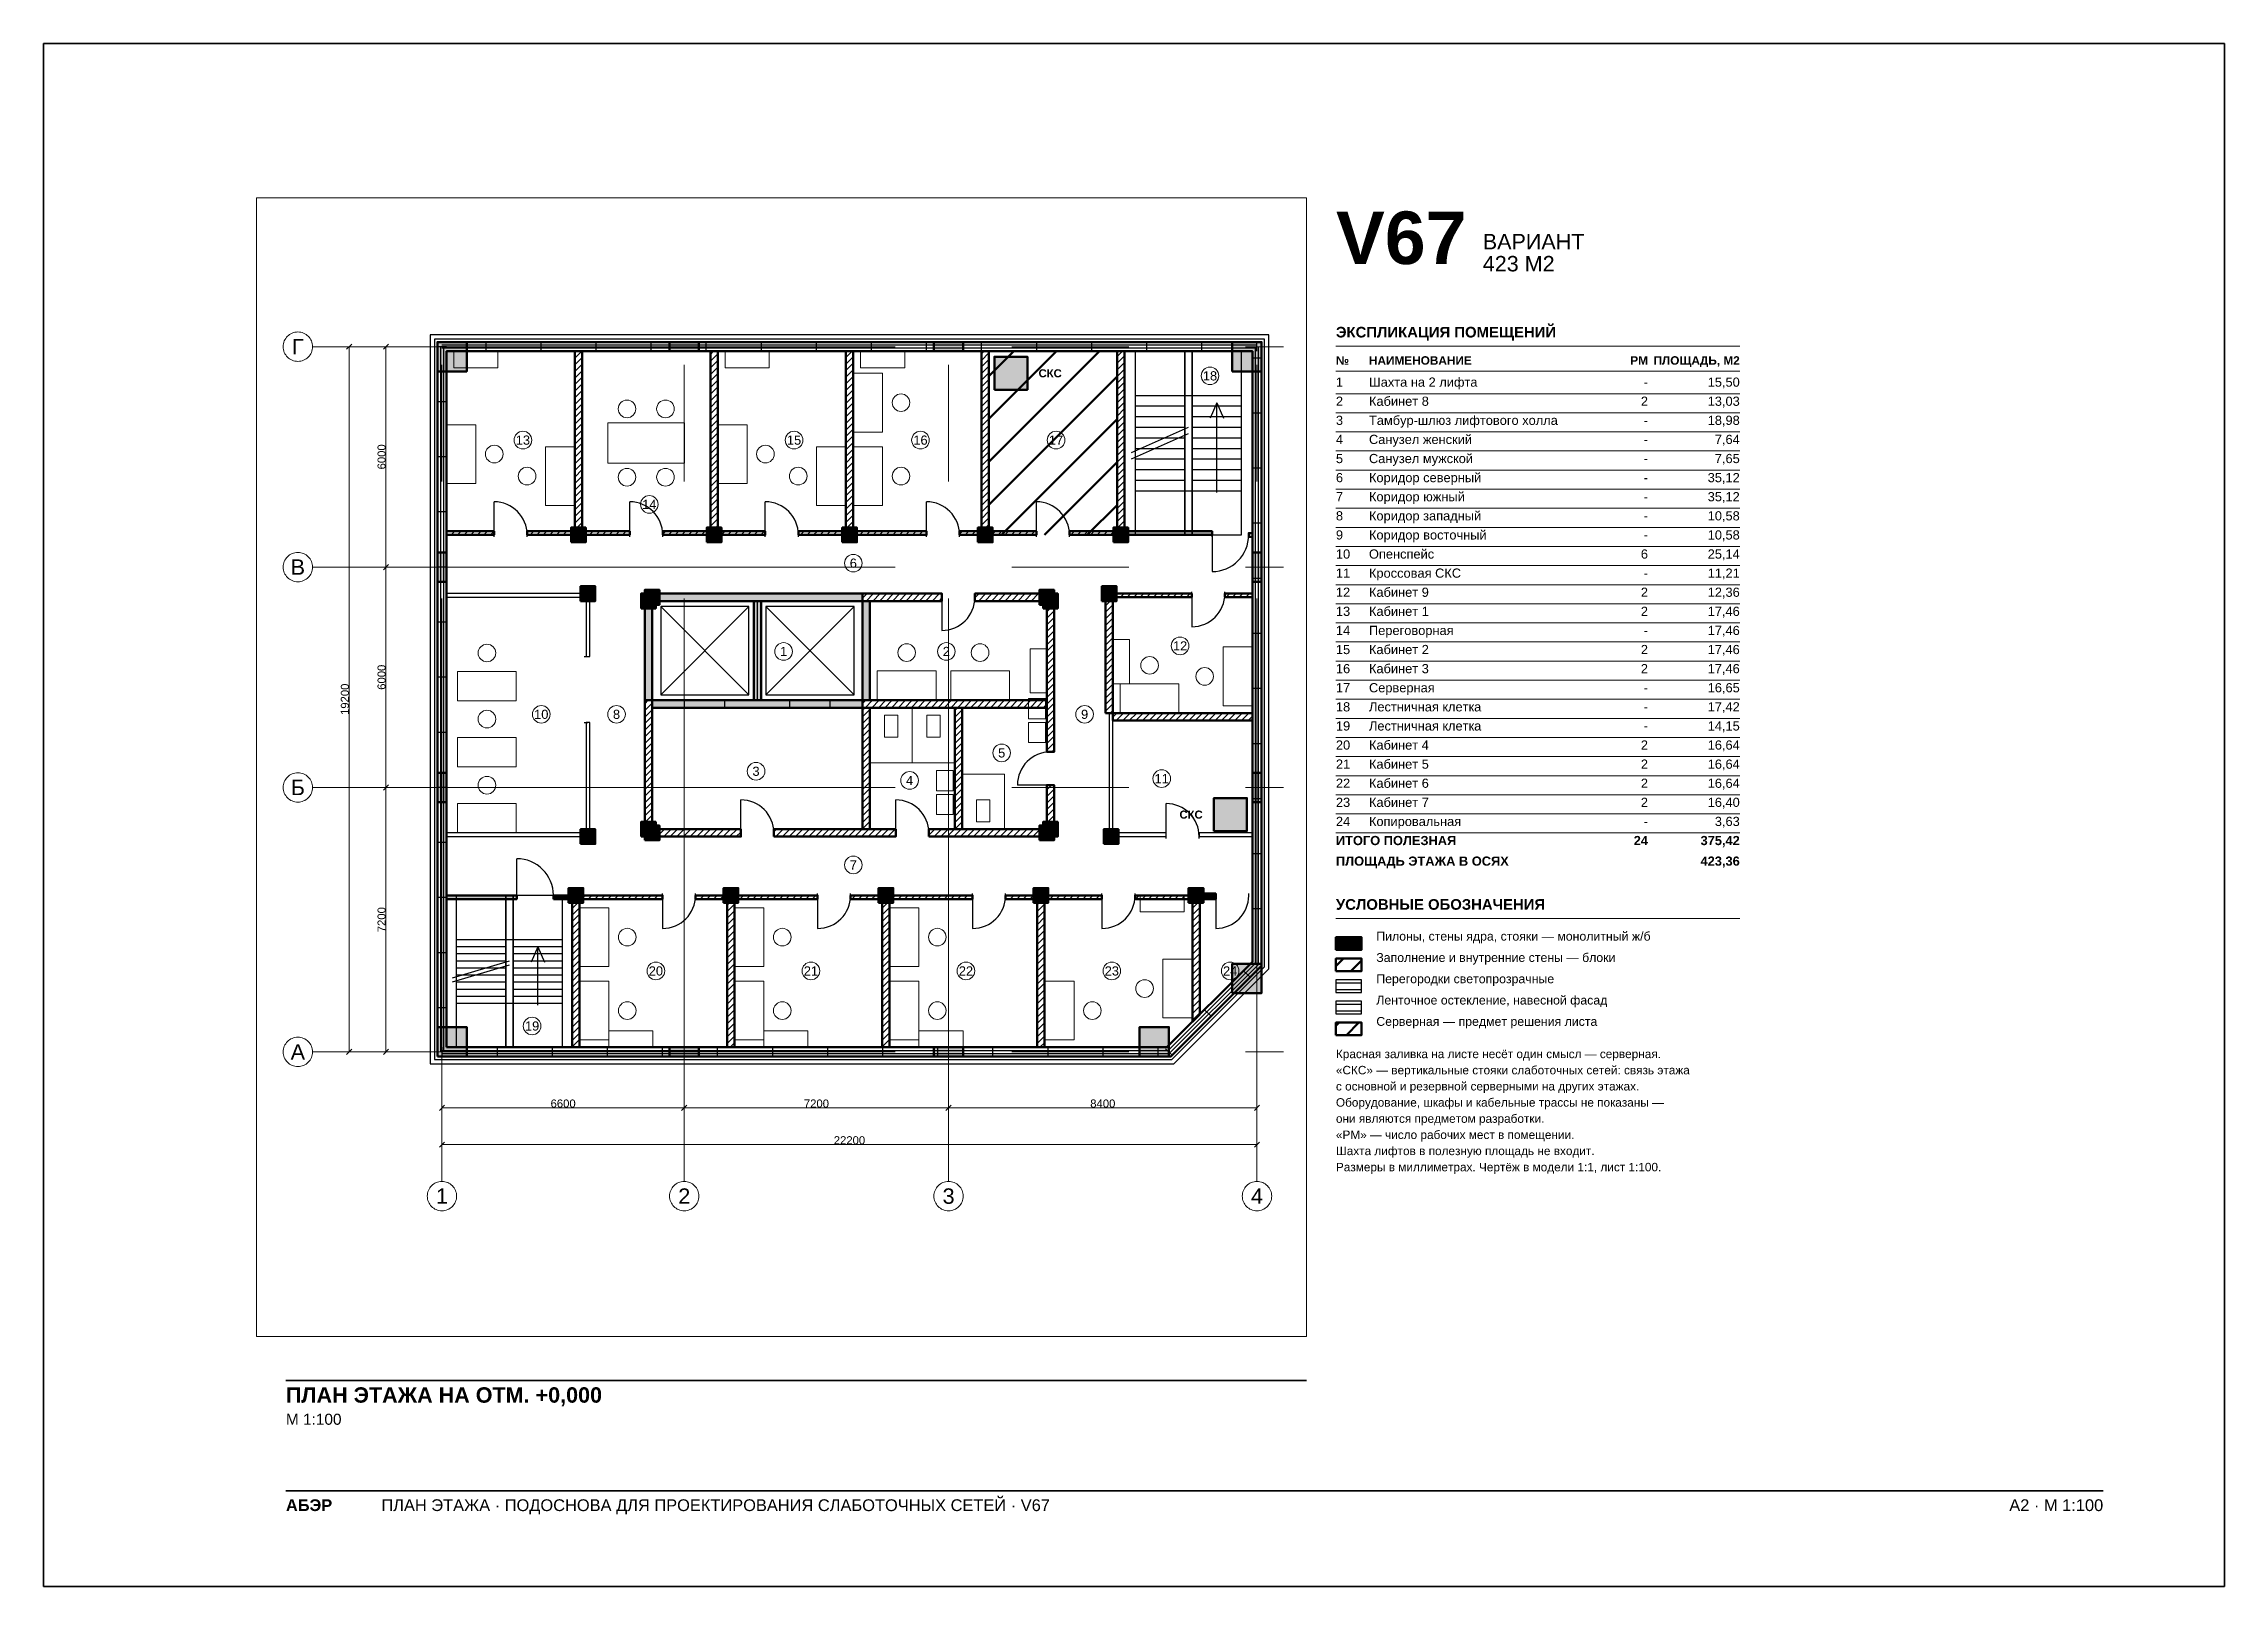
# Paper-space layout 'A2-1-100' of a CAD drawing. Header units: millimetres. Extents: x 0 to 594, y 0 to 420.
# The model-space entities are those that its viewports show. They can reach past a viewport. Long polylines and large blocks are cut down to what shows.
import ezdxf
from ezdxf.enums import TextEntityAlignment as Align

# ---------------------------------------------------------------- set-up
doc = ezdxf.new("R2010")
doc.units = ezdxf.units.MM
doc.linetypes.add('CENTER2', pattern=[2.541, 1.587, -0.318, 0.318, -0.318])
for name, color, linetype, lineweight in [('A-ANNO-LEGEND', 7, 'CONTINUOUS', 18), ('A-ANNO-NOTES', 8, 'CONTINUOUS', 13), ('A-ANNO-ROOM', 7, 'CONTINUOUS', 18), ('A-ANNO-TABLE', 7, 'CONTINUOUS', 18), ('A-DIMS', 8, 'CONTINUOUS', 13), ('A-DOOR', 3, 'CONTINUOUS', 25), ('A-ELEV', 7, 'CONTINUOUS', 25), ('A-FACADE-PANEL', 8, 'CONTINUOUS', 25), ('A-FURN', 8, 'CONTINUOUS', 18), ('A-GLAZ-RIBBON', 5, 'CONTINUOUS', 25), ('A-GRID', 8, 'CENTER2', 13), ('A-HATCH', 9, 'CONTINUOUS', 9), ('A-OUTLINE', 7, 'CONTINUOUS', 50), ('A-SANI', 8, 'CONTINUOUS', 18), ('A-STAIR', 7, 'CONTINUOUS', 25), ('A-TITLE', 7, 'CONTINUOUS', 35), ('A-VIEWPORT', 8, 'CONTINUOUS', 9), ('A-WALL-BLOCK', 9, 'CONTINUOUS', 50), ('A-WALL-GLASS', 4, 'CONTINUOUS', 25), ('A-WALL-RC', 7, 'CONTINUOUS', 50), ('E-SCS-RISER', 1, 'CONTINUOUS', 50), ('E-SERVER-ROOM', 1, 'CONTINUOUS', 50)]:
    doc.layers.add(name, color=color, linetype=linetype, lineweight=lineweight)
doc.styles.add('Arial', font='arial.ttf')
doc.styles.add('Arial-Bold', font='arialbd.ttf')
doc.styles.get("Standard").update_dxf_attribs({"font": 'arial.ttf'})

psp = doc.layouts.new('A2-1-100')

# ---------------------------------------------------------------- texts
at = {"layer": 'A-ANNO-LEGEND'}
for s, height, style, p in [('УСЛОВНЫЕ ОБОЗНАЧЕНИЯ', 2.9, 'Arial-Bold', (352, 184.2)), ('Пилоны, стены ядра, стояки — монолитный ж/б', 2.4, 'Arial', (363, 175.8)), ('Заполнение и внутренние стены — блоки', 2.4, 'Arial', (363, 170)), ('Перегородки светопрозрачные', 2.4, 'Arial', (363, 164.2)), ('Ленточное остекление, навесной фасад', 2.4, 'Arial', (363, 158.4)), ('Серверная — предмет решения листа', 2.4, 'Arial', (363, 152.6))]:
    psp.add_text(s, height=height, dxfattribs=dict(at, style=style)).set_placement(p)
at = {"layer": 'A-ANNO-NOTES', "style": 'Arial'}
for s, p in [('Красная заливка на листе несёт один смысл — серверная.', (352, 143.8)), ('«СКС» — вертикальные стояки слаботочных сетей: связь этажа', (352, 139.4)), ('с основной и резервной серверными на других этажах.', (352, 135)), ('Оборудование, шкафы и кабельные трассы не показаны —', (352, 130.6)), ('они являются предметом разработки.', (352, 126.2)), ('«РМ» — число рабочих мест в помещении.', (352, 121.8)), ('Шахта лифтов в полезную площадь не входит.', (352, 117.4)), ('Размеры в миллиметрах. Чертёж в модели 1:1, лист 1:100.', (352, 113))]:
    psp.add_text(s, height=2.3, dxfattribs=at).set_placement(p)
at = {"layer": 'A-ANNO-TABLE'}
for s, height, style, p in [('ЭКСПЛИКАЦИЯ ПОМЕЩЕНИЙ', 2.9, 'Arial-Bold', (352, 340)), ('№', 2.3, 'Arial-Bold', (352, 332.6)), ('НАИМЕНОВАНИЕ', 2.3, 'Arial-Bold', (361, 332.6)), ('1', 2.5, 'Arial', (352, 326.6)), ('Шахта на 2 лифта', 2.5, 'Arial', (361, 326.6)), ('2', 2.5, 'Arial', (352, 321.4)), ('Кабинет 8', 2.5, 'Arial', (361, 321.4)), ('3', 2.5, 'Arial', (352, 316.2)), ('Тамбур-шлюз лифтового холла', 2.5, 'Arial', (361, 316.2)), ('4', 2.5, 'Arial', (352, 311)), ('Санузел женский', 2.5, 'Arial', (361, 311)), ('5', 2.5, 'Arial', (352, 305.8)), ('6', 2.5, 'Arial', (352, 300.6)), ('Санузел мужской', 2.5, 'Arial', (361, 305.8)), ('Коридор северный', 2.5, 'Arial', (361, 300.6)), ('7', 2.5, 'Arial', (352, 295.4)), ('Коридор южный', 2.5, 'Arial', (361, 295.4)), ('8', 2.5, 'Arial', (352, 290.2)), ('Коридор западный', 2.5, 'Arial', (361, 290.2)), ('9', 2.5, 'Arial', (352, 285)), ('Коридор восточный', 2.5, 'Arial', (361, 285)), ('10', 2.5, 'Arial', (352, 279.8)), ('Опенспейс', 2.5, 'Arial', (361, 279.8)), ('11', 2.5, 'Arial', (352, 274.6)), ('Кроссовая СКС', 2.5, 'Arial', (361, 274.6)), ('12', 2.5, 'Arial', (352, 269.4)), ('Кабинет 9', 2.5, 'Arial', (361, 269.4)), ('13', 2.5, 'Arial', (352, 264.2)), ('14', 2.5, 'Arial', (352, 259)), ('Переговорная', 2.5, 'Arial', (361, 259)), ('Кабинет 1', 2.5, 'Arial', (361, 264.2)), ('15', 2.5, 'Arial', (352, 253.8)), ('Кабинет 2', 2.5, 'Arial', (361, 253.8)), ('16', 2.5, 'Arial', (352, 248.6)), ('Кабинет 3', 2.5, 'Arial', (361, 248.6)), ('17', 2.5, 'Arial', (352, 243.4)), ('Серверная', 2.5, 'Arial', (361, 243.4)), ('18', 2.5, 'Arial', (352, 238.2)), ('Лестничная клетка', 2.5, 'Arial', (361, 238.2)), ('19', 2.5, 'Arial', (352, 233)), ('Лестничная клетка', 2.5, 'Arial', (361, 233)), ('20', 2.5, 'Arial', (352, 227.8)), ('Кабинет 4', 2.5, 'Arial', (361, 227.8)), ('21', 2.5, 'Arial', (352, 222.6)), ('22', 2.5, 'Arial', (352, 217.4)), ('Кабинет 5', 2.5, 'Arial', (361, 222.6)), ('Кабинет 6', 2.5, 'Arial', (361, 217.4)), ('23', 2.5, 'Arial', (352, 212.2)), ('Кабинет 7', 2.5, 'Arial', (361, 212.2)), ('24', 2.5, 'Arial', (352, 207)), ('Копировальная', 2.5, 'Arial', (361, 207)), ('ИТОГО ПОЛЕЗНАЯ', 2.5, 'Arial-Bold', (352, 201.8)), ('ПЛОЩАДЬ ЭТАЖА В ОСЯХ', 2.5, 'Arial-Bold', (352, 196.2))]:
    psp.add_text(s, height=height, dxfattribs=dict(at, style=style)).set_placement(p)
for s, height, style, p in [('РМ', 2.3, 'Arial-Bold', (437, 332.6)), ('ПЛОЩАДЬ, М2', 2.3, 'Arial-Bold', (462, 332.6)), ('-', 2.5, 'Arial', (437, 326.6)), ('15,50', 2.5, 'Arial', (462, 326.6)), ('2', 2.5, 'Arial', (437, 321.4)), ('13,03', 2.5, 'Arial', (462, 321.4)), ('-', 2.5, 'Arial', (437, 316.2)), ('18,98', 2.5, 'Arial', (462, 316.2)), ('-', 2.5, 'Arial', (437, 311)), ('7,64', 2.5, 'Arial', (462, 311)), ('-', 2.5, 'Arial', (437, 305.8)), ('35,12', 2.5, 'Arial', (462, 300.6)), ('7,65', 2.5, 'Arial', (462, 305.8)), ('-', 2.5, 'Arial', (437, 300.6)), ('35,12', 2.5, 'Arial', (462, 295.4)), ('-', 2.5, 'Arial', (437, 295.4)), ('-', 2.5, 'Arial', (437, 290.2)), ('10,58', 2.5, 'Arial', (462, 290.2)), ('-', 2.5, 'Arial', (437, 285)), ('10,58', 2.5, 'Arial', (462, 285)), ('6', 2.5, 'Arial', (437, 279.8)), ('25,14', 2.5, 'Arial', (462, 279.8)), ('-', 2.5, 'Arial', (437, 274.6)), ('11,21', 2.5, 'Arial', (462, 274.6)), ('2', 2.5, 'Arial', (437, 269.4)), ('12,36', 2.5, 'Arial', (462, 269.4)), ('2', 2.5, 'Arial', (437, 264.2)), ('17,46', 2.5, 'Arial', (462, 264.2)), ('17,46', 2.5, 'Arial', (462, 259)), ('2', 2.5, 'Arial', (437, 253.8)), ('-', 2.5, 'Arial', (437, 259)), ('17,46', 2.5, 'Arial', (462, 253.8)), ('2', 2.5, 'Arial', (437, 248.6)), ('17,46', 2.5, 'Arial', (462, 248.6)), ('-', 2.5, 'Arial', (437, 243.4)), ('16,65', 2.5, 'Arial', (462, 243.4)), ('-', 2.5, 'Arial', (437, 238.2)), ('17,42', 2.5, 'Arial', (462, 238.2)), ('-', 2.5, 'Arial', (437, 233)), ('14,15', 2.5, 'Arial', (462, 233)), ('2', 2.5, 'Arial', (437, 227.8)), ('16,64', 2.5, 'Arial', (462, 227.8)), ('2', 2.5, 'Arial', (437, 222.6)), ('2', 2.5, 'Arial', (437, 217.4)), ('16,64', 2.5, 'Arial', (462, 222.6)), ('16,64', 2.5, 'Arial', (462, 217.4)), ('2', 2.5, 'Arial', (437, 212.2)), ('16,40', 2.5, 'Arial', (462, 212.2)), ('-', 2.5, 'Arial', (437, 207)), ('3,63', 2.5, 'Arial', (462, 207)), ('24', 2.5, 'Arial-Bold', (437, 201.8)), ('375,42', 2.5, 'Arial-Bold', (462, 201.8)), ('423,36', 2.5, 'Arial-Bold', (462, 196.2))]:
    psp.add_text(s, height=height, dxfattribs=dict(at, style=style)).set_placement(p, align=Align.RIGHT)
at = {"layer": 'A-TITLE'}
for s, height, style, p in [('V67', 14.3, 'Arial-Bold', (352, 360)), ('ВАРИАНТ', 4.2, 'Arial', (392, 364)), ('423 М2', 4.2, 'Arial', (392, 358)), ('ПЛАН ЭТАЖА НА ОТМ. +0,000', 4.2, 'Arial-Bold', (66, 50)), ('М 1:100', 3, 'Arial', (66, 44)), ('ПЛАН ЭТАЖА · ПОДОСНОВА ДЛЯ ПРОЕКТИРОВАНИЯ СЛАБОТОЧНЫХ СЕТЕЙ · V67', 3.2, 'Arial', (92, 20.5)), ('АБЭР', 3.2, 'Arial-Bold', (66, 20.5))]:
    psp.add_text(s, height=height, dxfattribs=dict(at, style=style)).set_placement(p)
at = {"layer": 'A-TITLE', "style": 'Arial'}
psp.add_text('A2 · М 1:100', height=3.2, dxfattribs=at).set_placement((561, 20.5), align=Align.RIGHT)

msp = doc.modelspace()

# ---------------------------------------------------------------- texts
at = {"layer": 'A-ANNO-ROOM'}
for s, p in [('18', (20920, 18406)), ('13', (2205, 16656)), ('15', (9591, 16656)), ('16', (13034, 16656)), ('17', (16727, 16656)), ('14', (5648, 14906)), ('6', (11205, 13306)), ('1', (9305, 10902)), ('2', (13738, 10902)), ('12', (20105, 11054)), ('10', (2705, 9191)), ('8', (4755, 9191)), ('9', (17505, 9191)), ('3', (8555, 7641)), ('5', (15246, 8141)), ('4', (12738, 7391)), ('11', (19605, 7441)), ('7', (11205, 5091)), ('20', (5827, 2205)), ('21', (10050, 2205)), ('22', (14273, 2205)), ('23', (18246, 2205)), ('24', (21469, 2205)), ('19', (2455, 705))]:
    msp.add_text(s, height=250, dxfattribs=at).set_placement(p, align=Align.MIDDLE_CENTER)
at = {"layer": 'A-DIMS'}
for s, p in [('6000', (-1645, 16200)), ('6000', (-1645, 10200)), ('19200', (-2645, 9600)), ('7200', (-1645, 3600))]:
    msp.add_text(s, height=220, rotation=90, dxfattribs=at).set_placement(p, align=Align.MIDDLE_CENTER)
for s, p in [('6600', (3300, -1405)), ('7200', (10200, -1405)), ('8400', (18000, -1405)), ('22200', (11100, -2405))]:
    msp.add_text(s, height=220, dxfattribs=at).set_placement(p, align=Align.MIDDLE_CENTER)
at = {"layer": 'A-GRID'}
for s, p in [('Г', (-3925, 19200)), ('В', (-3925, 13200)), ('Б', (-3925, 7200)), ('А', (-3925, 0)), ('1', (0, -3925)), ('2', (6600, -3925)), ('3', (13800, -3925)), ('4', (22200, -3925))]:
    msp.add_text(s, height=420, dxfattribs=at).set_placement(p, align=Align.MIDDLE_CENTER)
at = {"layer": 'E-SCS-RISER', "style": 'Arial-Bold'}
for p in [(16567, 18475), (20405, 6461)]:
    msp.add_text('СКС', height=220, dxfattribs=at).set_placement(p, align=Align.MIDDLE_CENTER)

# ---------------------------------------------------------------- hatches: boundary and pattern name
at = {"layer": 'A-HATCH'}
h = msp.add_hatch(dxfattribs=at)
h.set_pattern_fill('ANSI31', scale=40)
h.paths.add_polyline_path([(3618, 14076), (3818, 14076), (3818, 19075), (3818, 19075), (3618, 19075), (3618, 19075)])
h = msp.add_hatch(dxfattribs=at)
h.set_pattern_fill('ANSI31', scale=40)
h.paths.add_polyline_path([(7311, 14076), (7511, 14076), (7511, 19075), (7511, 19075), (7311, 19075), (7311, 19075)])
h = msp.add_hatch(dxfattribs=at)
h.set_pattern_fill('ANSI31', scale=40)
h.paths.add_polyline_path([(11004, 14076), (11204, 14076), (11204, 19075), (11204, 19075), (11004, 19075), (11004, 19075)])
h = msp.add_hatch(dxfattribs=at)
h.set_pattern_fill('ANSI31', scale=40)
h.paths.add_polyline_path([(14697, 14076), (14897, 14076), (14897, 19075), (14897, 19075), (14697, 19075), (14697, 19075)])
h = msp.add_hatch(dxfattribs=at)
h.set_pattern_fill('ANSI31', scale=40)
h.paths.add_polyline_path([(18390, 14076), (18590, 14076), (18590, 19075), (18590, 19075), (18390, 19075), (18390, 19075)])
h = msp.add_hatch(dxfattribs=at)
h.set_pattern_fill('ANSI31', scale=40)
h.paths.add_polyline_path([(125, 14076), (125, 14076), (1422, 14076), (1422, 14176), (125, 14176), (125, 14176)])
h = msp.add_hatch(dxfattribs=at)
h.set_pattern_fill('ANSI31', scale=40)
h.paths.add_polyline_path([(2322, 14076), (3618, 14076), (3618, 14176), (2322, 14176)])
h = msp.add_hatch(dxfattribs=at)
h.set_pattern_fill('ANSI31', scale=40)
h.paths.add_polyline_path([(3818, 14076), (5114, 14076), (5114, 14176), (3818, 14176)])
h = msp.add_hatch(dxfattribs=at)
h.set_pattern_fill('ANSI31', scale=40)
h.paths.add_polyline_path([(6014, 14076), (7311, 14076), (7311, 14176), (6014, 14176)])
h = msp.add_hatch(dxfattribs=at)
h.set_pattern_fill('ANSI31', scale=40)
h.paths.add_polyline_path([(7511, 14076), (8808, 14076), (8808, 14176), (7511, 14176)])
h = msp.add_hatch(dxfattribs=at)
h.set_pattern_fill('ANSI31', scale=40)
h.paths.add_polyline_path([(9708, 14076), (11004, 14076), (11004, 14176), (9708, 14176)])
h = msp.add_hatch(dxfattribs=at)
h.set_pattern_fill('ANSI31', scale=40)
h.paths.add_polyline_path([(11204, 14076), (13200, 14076), (13200, 14176), (11204, 14176)])
h = msp.add_hatch(dxfattribs=at)
h.set_pattern_fill('ANSI31', scale=40)
h.paths.add_polyline_path([(14100, 14076), (14697, 14076), (14697, 14176), (14100, 14176)])
h = msp.add_hatch(dxfattribs=at)
h.set_pattern_fill('ANSI31', scale=40)
h.paths.add_polyline_path([(14897, 14076), (16194, 14076), (16194, 14176), (14897, 14176)])
h = msp.add_hatch(dxfattribs=at)
h.set_pattern_fill('ANSI31', scale=40)
h.paths.add_polyline_path([(17094, 14076), (18390, 14076), (18390, 14176), (17094, 14176)])
h = msp.add_hatch(dxfattribs=at)
h.set_pattern_fill('ANSI31', scale=40)
h.paths.add_polyline_path([(21975, 14026), (22075, 14026), (22075, 14026), (22075, 14126), (22075, 14126), (21975, 14126)])
h = msp.add_hatch(dxfattribs=at)
h.set_pattern_fill('ANSI31', scale=40)
h.paths.add_polyline_path([(11458, 12276), (13616, 12276), (13616, 12476), (11458, 12476)])
h = msp.add_hatch(dxfattribs=at)
h.set_pattern_fill('ANSI31', scale=40)
h.paths.add_polyline_path([(14516, 12276), (16475, 12276), (16475, 12476), (14516, 12476)])
h = msp.add_hatch(dxfattribs=at)
h.set_pattern_fill('ANSI31', scale=40)
h.paths.add_polyline_path([(18075, 9224), (18275, 9224), (18275, 12476), (18075, 12476)])
h = msp.add_hatch(dxfattribs=at)
h.set_pattern_fill('ANSI31', scale=40)
h.paths.add_polyline_path([(18275, 12376), (20425, 12376), (20425, 12476), (18275, 12476)])
h = msp.add_hatch(dxfattribs=at)
h.set_pattern_fill('ANSI31', scale=40)
h.paths.add_polyline_path([(21325, 12376), (22075, 12376), (22075, 12376), (22075, 12476), (22075, 12476), (21325, 12476)])
h = msp.add_hatch(dxfattribs=at)
h.set_pattern_fill('ANSI31', scale=40)
h.paths.add_polyline_path([(16475, 8166), (16675, 8166), (16675, 12276), (16475, 12276)])
h = msp.add_hatch(dxfattribs=at)
h.set_pattern_fill('ANSI31', scale=40)
h.paths.add_polyline_path([(5525, 6061), (5725, 6061), (5725, 9572), (5525, 9572)])
h = msp.add_hatch(dxfattribs=at)
h.set_pattern_fill('ANSI31', scale=40)
h.paths.add_polyline_path([(11458, 9372), (16475, 9372), (16475, 9572), (11458, 9572)])
h = msp.add_hatch(dxfattribs=at)
h.set_pattern_fill('ANSI31', scale=40)
h.paths.add_polyline_path([(11458, 6061), (11658, 6061), (11658, 9372), (11458, 9372)])
h = msp.add_hatch(dxfattribs=at)
h.set_pattern_fill('ANSI31', scale=40)
h.paths.add_polyline_path([(13966, 6061), (14166, 6061), (14166, 9372), (13966, 9372)])
h = msp.add_hatch(dxfattribs=at)
h.set_pattern_fill('ANSI31', scale=40)
h.paths.add_polyline_path([(18275, 9024), (22075, 9024), (22075, 9024), (22075, 9224), (22075, 9224), (18275, 9224)])
h = msp.add_hatch(dxfattribs=at)
h.set_pattern_fill('ANSI31', scale=40)
h.paths.add_polyline_path([(16475, 6061), (16675, 6061), (16675, 7266), (16475, 7266)])
h = msp.add_hatch(dxfattribs=at)
h.set_pattern_fill('ANSI31', scale=40)
h.paths.add_polyline_path([(5725, 5861), (8142, 5861), (8142, 6061), (5725, 6061)])
h = msp.add_hatch(dxfattribs=at)
h.set_pattern_fill('ANSI31', scale=40)
h.paths.add_polyline_path([(9042, 5861), (12362, 5861), (12362, 6061), (9042, 6061)])
h = msp.add_hatch(dxfattribs=at)
h.set_pattern_fill('ANSI31', scale=40)
h.paths.add_polyline_path([(13262, 5861), (16475, 5861), (16475, 6061), (13262, 6061)])
h = msp.add_hatch(dxfattribs=at)
h.set_pattern_fill('ANSI31', scale=40)
h.paths.add_polyline_path([(3547, 125), (3747, 125), (3747, 125), (3747, 4261), (3547, 4261), (3547, 125)])
h = msp.add_hatch(dxfattribs=at)
h.set_pattern_fill('ANSI31', scale=40)
h.paths.add_polyline_path([(3747, 4161), (6008, 4161), (6008, 4261), (3747, 4261)])
h = msp.add_hatch(dxfattribs=at)
h.set_pattern_fill('ANSI31', scale=40)
h.paths.add_polyline_path([(6908, 4161), (7770, 4161), (7770, 4261), (6908, 4261)])
h = msp.add_hatch(dxfattribs=at)
h.set_pattern_fill('ANSI31', scale=40)
h.paths.add_polyline_path([(7770, 125), (7970, 125), (7970, 125), (7970, 4261), (7770, 4261), (7770, 125)])
h = msp.add_hatch(dxfattribs=at)
h.set_pattern_fill('ANSI31', scale=40)
h.paths.add_polyline_path([(7970, 4161), (10232, 4161), (10232, 4261), (7970, 4261)])
h = msp.add_hatch(dxfattribs=at)
h.set_pattern_fill('ANSI31', scale=40)
h.paths.add_polyline_path([(11132, 4161), (11993, 4161), (11993, 4261), (11132, 4261)])
h = msp.add_hatch(dxfattribs=at)
h.set_pattern_fill('ANSI31', scale=40)
h.paths.add_polyline_path([(11993, 125), (12193, 125), (12193, 125), (12193, 4261), (11993, 4261), (11993, 125)])
h = msp.add_hatch(dxfattribs=at)
h.set_pattern_fill('ANSI31', scale=40)
h.paths.add_polyline_path([(12193, 4161), (14454, 4161), (14454, 4261), (12193, 4261)])
h = msp.add_hatch(dxfattribs=at)
h.set_pattern_fill('ANSI31', scale=40)
h.paths.add_polyline_path([(15354, 4161), (16216, 4161), (16216, 4261), (15354, 4261)])
h = msp.add_hatch(dxfattribs=at)
h.set_pattern_fill('ANSI31', scale=40)
h.paths.add_polyline_path([(16216, 125), (16416, 125), (16416, 125), (16416, 4261), (16216, 4261), (16216, 125)])
h = msp.add_hatch(dxfattribs=at)
h.set_pattern_fill('ANSI31', scale=40)
h.paths.add_polyline_path([(16416, 4161), (17978, 4161), (17978, 4261), (16416, 4261)])
h = msp.add_hatch(dxfattribs=at)
h.set_pattern_fill('ANSI31', scale=40)
h.paths.add_polyline_path([(18878, 4161), (20439, 4161), (20439, 4261), (18878, 4261)])
h = msp.add_hatch(dxfattribs=at)
h.set_pattern_fill('ANSI31', scale=40)
h.paths.add_polyline_path([(20639, 1016), (20639, 4261), (20439, 4261), (20439, 816)])
h = msp.add_hatch(dxfattribs=at)
h.set_pattern_fill('ANSI31', scale=40)
h.paths.add_polyline_path([(20639, 4211), (21075, 4211), (21075, 4311), (20639, 4311)])
h = msp.add_hatch(dxfattribs=at)
h.set_pattern_fill('ANSI31', scale=40)
h.paths.add_polyline_path([(20639, 4161), (21075, 4161), (21075, 4261), (20639, 4261)])
at = {"layer": 'A-WALL-RC'}
h = msp.add_hatch(color=7, dxfattribs=at)
h.dxf.hatch_style = 1
h.paths.add_polyline_path([(-125, 18525), (675, 18525), (675, 19325), (-125, 19325)])
h = msp.add_hatch(color=7, dxfattribs=at)
h.dxf.hatch_style = 1
h.paths.add_polyline_path([(6200, 19075), (7000, 19075), (7000, 19325), (6200, 19325)])
h = msp.add_hatch(color=7, dxfattribs=at)
h.dxf.hatch_style = 1
h.paths.add_polyline_path([(13400, 19075), (14200, 19075), (14200, 19325), (13400, 19325)])
h = msp.add_hatch(color=7, dxfattribs=at)
h.dxf.hatch_style = 1
h.paths.add_polyline_path([(21525, 18525), (22325, 18525), (22325, 19325), (21525, 19325)])
h = msp.add_hatch(color=7, dxfattribs=at)
h.dxf.hatch_style = 1
h.paths.add_polyline_path([(3518, 13876), (3918, 13876), (3918, 14276), (3518, 14276)])
h = msp.add_hatch(color=7, dxfattribs=at)
h.dxf.hatch_style = 1
h.paths.add_polyline_path([(7211, 13876), (7611, 13876), (7611, 14276), (7211, 14276)])
h = msp.add_hatch(color=7, dxfattribs=at)
h.dxf.hatch_style = 1
h.paths.add_polyline_path([(10904, 13876), (11304, 13876), (11304, 14276), (10904, 14276)])
h = msp.add_hatch(color=7, dxfattribs=at)
h.dxf.hatch_style = 1
h.paths.add_polyline_path([(14597, 13876), (14997, 13876), (14997, 14276), (14597, 14276)])
h = msp.add_hatch(color=7, dxfattribs=at)
h.dxf.hatch_style = 1
h.paths.add_polyline_path([(18290, 13876), (18690, 13876), (18690, 14276), (18290, 14276)])
h = msp.add_hatch(color=7, dxfattribs=at)
h.dxf.hatch_style = 1
h.paths.add_polyline_path([(18590, 14076), (20975, 14076), (20975, 14176), (18590, 14176)])
h = msp.add_hatch(color=7, dxfattribs=at)
h.dxf.hatch_style = 1
h.paths.add_polyline_path([(-125, 12800), (125, 12800), (125, 13600), (-125, 13600)])
h = msp.add_hatch(color=7, dxfattribs=at)
h.dxf.hatch_style = 1
h.paths.add_polyline_path([(22075, 12800), (22325, 12800), (22325, 13600), (22075, 13600)])
h = msp.add_hatch(color=7, dxfattribs=at)
h.dxf.hatch_style = 1
h.paths.add_polyline_path([(3775, 12276), (4175, 12276), (4175, 12676), (3775, 12676)])
h = msp.add_hatch(color=7, dxfattribs=at)
h.dxf.hatch_style = 1
h.paths.add_polyline_path([(5425, 12076), (5825, 12076), (5825, 12476), (5425, 12476)])
h = msp.add_hatch(color=7, dxfattribs=at)
h.dxf.hatch_style = 1
h.paths.add_polyline_path([(5525, 12176), (5925, 12176), (5925, 12576), (5525, 12576)])
h = msp.add_hatch(color=7, dxfattribs=at)
h.dxf.hatch_style = 1
h.paths.add_polyline_path([(5725, 12276), (11458, 12276), (11458, 12476), (5725, 12476)])
h = msp.add_hatch(color=7, dxfattribs=at)
h.dxf.hatch_style = 1
h.paths.add_polyline_path([(16275, 12176), (16675, 12176), (16675, 12576), (16275, 12576)])
h = msp.add_hatch(color=7, dxfattribs=at)
h.dxf.hatch_style = 1
h.paths.add_polyline_path([(16375, 12076), (16775, 12076), (16775, 12476), (16375, 12476)])
h = msp.add_hatch(color=7, dxfattribs=at)
h.dxf.hatch_style = 1
h.paths.add_polyline_path([(17975, 12276), (18375, 12276), (18375, 12676), (17975, 12676)])
h = msp.add_hatch(color=7, dxfattribs=at)
h.dxf.hatch_style = 1
h.paths.add_polyline_path([(5525, 9572), (5725, 9572), (5725, 12276), (5525, 12276)])
h = msp.add_hatch(color=7, dxfattribs=at)
h.dxf.hatch_style = 1
h.paths.add_polyline_path([(8491, 9572), (8691, 9572), (8691, 12276), (8491, 12276)])
h = msp.add_hatch(color=7, dxfattribs=at)
h.dxf.hatch_style = 1
h.paths.add_polyline_path([(11458, 9572), (11658, 9572), (11658, 12276), (11458, 12276)])
h = msp.add_hatch(color=7, dxfattribs=at)
h.dxf.hatch_style = 1
h.paths.add_polyline_path([(5725, 9372), (11458, 9372), (11458, 9572), (5725, 9572)])
h = msp.add_hatch(color=7, dxfattribs=at)
h.dxf.hatch_style = 1
h.paths.add_polyline_path([(-125, 6800), (125, 6800), (125, 7600), (-125, 7600)])
h = msp.add_hatch(color=7, dxfattribs=at)
h.dxf.hatch_style = 1
h.paths.add_polyline_path([(22075, 6800), (22325, 6800), (22325, 7600), (22075, 7600)])
h = msp.add_hatch(color=7, dxfattribs=at)
h.dxf.hatch_style = 1
h.paths.add_polyline_path([(3775, 5661), (4175, 5661), (4175, 6061), (3775, 6061)])
h = msp.add_hatch(color=7, dxfattribs=at)
h.dxf.hatch_style = 1
h.paths.add_polyline_path([(5425, 5861), (5825, 5861), (5825, 6261), (5425, 6261)])
h = msp.add_hatch(color=7, dxfattribs=at)
h.dxf.hatch_style = 1
h.paths.add_polyline_path([(5525, 5761), (5925, 5761), (5925, 6161), (5525, 6161)])
h = msp.add_hatch(color=7, dxfattribs=at)
h.dxf.hatch_style = 1
h.paths.add_polyline_path([(16275, 5761), (16675, 5761), (16675, 6161), (16275, 6161)])
h = msp.add_hatch(color=7, dxfattribs=at)
h.dxf.hatch_style = 1
h.paths.add_polyline_path([(16375, 5861), (16775, 5861), (16775, 6261), (16375, 6261)])
h = msp.add_hatch(color=7, dxfattribs=at)
h.dxf.hatch_style = 1
h.paths.add_polyline_path([(18025, 5661), (18425, 5661), (18425, 6061), (18025, 6061)])
h = msp.add_hatch(color=7, dxfattribs=at)
h.dxf.hatch_style = 1
h.paths.add_polyline_path([(125, 4161), (125, 4161), (2036, 4161), (2036, 4261), (125, 4261), (125, 4261)])
h = msp.add_hatch(color=7, dxfattribs=at)
h.dxf.hatch_style = 1
h.paths.add_polyline_path([(3036, 4161), (3547, 4161), (3547, 4261), (3036, 4261)])
h = msp.add_hatch(color=7, dxfattribs=at)
h.dxf.hatch_style = 1
h.paths.add_polyline_path([(3447, 4061), (3847, 4061), (3847, 4461), (3447, 4461)])
h = msp.add_hatch(color=7, dxfattribs=at)
h.dxf.hatch_style = 1
h.paths.add_polyline_path([(7670, 4061), (8070, 4061), (8070, 4461), (7670, 4461)])
h = msp.add_hatch(color=7, dxfattribs=at)
h.dxf.hatch_style = 1
h.paths.add_polyline_path([(11893, 4061), (12293, 4061), (12293, 4461), (11893, 4461)])
h = msp.add_hatch(color=7, dxfattribs=at)
h.dxf.hatch_style = 1
h.paths.add_polyline_path([(16116, 4061), (16516, 4061), (16516, 4461), (16116, 4461)])
h = msp.add_hatch(color=7, dxfattribs=at)
h.dxf.hatch_style = 1
h.paths.add_polyline_path([(20339, 4061), (20739, 4061), (20739, 4461), (20339, 4461)])
h = msp.add_hatch(color=7, dxfattribs=at)
h.dxf.hatch_style = 1
h.paths.add_polyline_path([(21525, 1600), (22325, 1600), (22325, 2400), (21525, 2400)])
h = msp.add_hatch(color=7, dxfattribs=at)
h.dxf.hatch_style = 1
h.paths.add_polyline_path([(-125, -125), (675, -125), (675, 675), (-125, 675)])
h = msp.add_hatch(color=7, dxfattribs=at)
h.dxf.hatch_style = 1
h.paths.add_polyline_path([(19000, -125), (19800, -125), (19800, 675), (19000, 675)])
h = msp.add_hatch(color=7, dxfattribs=at)
h.dxf.hatch_style = 1
h.paths.add_polyline_path([(6200, -125), (7000, -125), (7000, 125), (6200, 125)])
h = msp.add_hatch(color=7, dxfattribs=at)
h.dxf.hatch_style = 1
h.paths.add_polyline_path([(13400, -125), (14200, -125), (14200, 125), (13400, 125)])
at = {"layer": 'E-SCS-RISER'}
h = msp.add_hatch(color=7, dxfattribs=at)
h.dxf.hatch_style = 1
h.paths.add_polyline_path([(15047, 18025), (15947, 18025), (15947, 18925), (15047, 18925)])
h = msp.add_hatch(color=7, dxfattribs=at)
h.dxf.hatch_style = 1
h.paths.add_polyline_path([(21025, 6011), (21925, 6011), (21925, 6911), (21025, 6911)])
at = {"layer": 'E-SERVER-ROOM'}
h = msp.add_hatch(dxfattribs=at)
h.set_pattern_fill('ANSI31', scale=260)
h.paths.add_polyline_path([(14897, 14076), (18390, 14076), (18390, 19075), (14897, 19075)])

# ---------------------------------------------------------------- linework, layer by layer
at = {"layer": 'A-ANNO-ROOM'}
for centre in [(20920, 18406), (2205, 16656), (9591, 16656), (13034, 16656), (16727, 16656), (5648, 14906), (11205, 13306), (20105, 11054), (9305, 10902), (13738, 10902), (2705, 9191), (4755, 9191), (17505, 9191), (15246, 8141), (8555, 7641), (12738, 7391), (19605, 7441), (11205, 5091), (5827, 2205), (10050, 2205), (14273, 2205), (18246, 2205), (21469, 2205), (2455, 705)]:
    msp.add_circle(centre, 240, dxfattribs=at)
at = {"layer": 'A-DIMS'}
for p, q in [((-2596, 19129), (-2454, 19271)), ((-2525, 0), (-2525, 19200)), ((-1596, 19129), (-1454, 19271)), ((-1525, 13200), (-1525, 19200)), ((-1596, 13129), (-1454, 13271)), ((-1596, 13129), (-1454, 13271)), ((-1525, 7200), (-1525, 13200)), ((-1596, 7129), (-1454, 7271)), ((-1596, 7129), (-1454, 7271)), ((-1525, 0), (-1525, 7200)), ((-2596, -71), (-2454, 71)), ((-1596, -71), (-1454, 71)), ((-71, -1596), (71, -1454)), ((0, -1525), (6600, -1525)), ((6529, -1596), (6671, -1454)), ((6529, -1596), (6671, -1454)), ((6600, -1525), (13800, -1525)), ((13729, -1596), (13871, -1454)), ((13729, -1596), (13871, -1454)), ((13800, -1525), (22200, -1525)), ((22129, -1596), (22271, -1454)), ((-71, -2596), (71, -2454)), ((0, -2525), (22200, -2525)), ((22129, -2596), (22271, -2454))]:
    msp.add_line(p, q, dxfattribs=at)
at = {"layer": 'A-DOOR'}
for p, q in [((1422, 14076), (1422, 14976)), ((5114, 14076), (5114, 14976)), ((8808, 14076), (8808, 14976)), ((13200, 14076), (13200, 14976)), ((16194, 14076), (16194, 14976)), ((1422, 14026), (1422, 14126)), ((2322, 14026), (2322, 14126)), ((5114, 14026), (5114, 14126)), ((6014, 14026), (6014, 14126)), ((8808, 14026), (8808, 14126)), ((9708, 14026), (9708, 14126)), ((13200, 14026), (13200, 14126)), ((14100, 14026), (14100, 14126)), ((16194, 14026), (16194, 14126)), ((17094, 14026), (17094, 14126)), ((20975, 14026), (20975, 14126)), ((20975, 14076), (20975, 13076)), ((21975, 14026), (21975, 14126)), ((13616, 12276), (13616, 12476)), ((14516, 12276), (14516, 12476)), ((20425, 12426), (20425, 12526)), ((20425, 12476), (20425, 11576)), ((21325, 12426), (21325, 12526)), ((13616, 12376), (13616, 11476)), ((3875, 10768), (3975, 10768)), ((6608, 9372), (6608, 9572)), ((7708, 9372), (7708, 9572)), ((9475, 9372), (9475, 9572)), ((10575, 9372), (10575, 9572)), ((3875, 8968), (3975, 8968)), ((16475, 8166), (16675, 8166)), ((16575, 7266), (15675, 7266)), ((16475, 7266), (16675, 7266)), ((8142, 5961), (8142, 6861)), ((12362, 5961), (12362, 6861)), ((19725, 5861), (19725, 6761)), ((8142, 5861), (8142, 6061)), ((9042, 5861), (9042, 6061)), ((12362, 5861), (12362, 6061)), ((13262, 5861), (13262, 6061)), ((19725, 5811), (19725, 5911)), ((20625, 5811), (20625, 5911)), ((2036, 4261), (2036, 5261)), ((2036, 4211), (2036, 4311)), ((3036, 4211), (3036, 4311)), ((6008, 4211), (6008, 4311)), ((6008, 4261), (6008, 3361)), ((6908, 4211), (6908, 4311)), ((10232, 4211), (10232, 4311)), ((10232, 4261), (10232, 3361)), ((11132, 4211), (11132, 4311)), ((14454, 4211), (14454, 4311)), ((14454, 4261), (14454, 3361)), ((15354, 4211), (15354, 4311)), ((17978, 4211), (17978, 4311)), ((17978, 4261), (17978, 3361)), ((18878, 4211), (18878, 4311)), ((21075, 4211), (21075, 4311)), ((21075, 4261), (21075, 3361)), ((21975, 4211), (21975, 4311))]:
    msp.add_line(p, q, dxfattribs=at)
for centre, radius, start, end in [((1422, 14076), 900, 0, 90), ((5114, 14076), 900, 0, 90), ((8808, 14076), 900, 0, 90), ((13200, 14076), 900, 0, 90), ((16194, 14076), 900, 0, 90), ((20975, 14076), 1000, -90, 0), ((20425, 12476), 900, -90, 0), ((13616, 12376), 900, -90, 0), ((16575, 7266), 900, 90, 180), ((8142, 5961), 900, 0, 90), ((12362, 5961), 900, 0, 90), ((19725, 5861), 900, 0, 90), ((2036, 4261), 1000, 0, 90), ((6008, 4261), 900, -90, 0), ((10232, 4261), 900, -90, 0), ((14454, 4261), 900, -90, 0), ((17978, 4261), 900, -90, 0), ((21075, 4261), 900, -90, 0)]:
    msp.add_arc(centre, radius, start, end, dxfattribs=at)
at = {"layer": 'A-ELEV'}
for p, q in [((5958, 9722), (8358, 12126)), ((5958, 12126), (8358, 9722)), ((8592, 9572), (8592, 12276)), ((8825, 9722), (11225, 12126)), ((8825, 12126), (11225, 9722))]:
    msp.add_line(p, q, dxfattribs=at)
for points in [[(5958, 9722), (8358, 9722), (8358, 12126), (5958, 12126)], [(8825, 9722), (11225, 9722), (11225, 12126), (8825, 12126)]]:
    msp.add_lwpolyline(points, close=True, dxfattribs=at)
at = {"layer": 'A-FACADE-PANEL'}
for points in [[(-325, -325), (19935, -325), (22525, 2265), (22525, 19525), (-325, 19525)], [(-205, -205), (19885, -205), (22405, 2315), (22405, 19405), (-205, 19405)]]:
    msp.add_lwpolyline(points, close=True, dxfattribs=at)
at = {"layer": 'A-FURN'}
for points in [[(325, 18625), (1525, 18625), (1525, 19075), (325, 19075)], [(7711, 18625), (8911, 18625), (8911, 19075), (7711, 19075)], [(11404, 18625), (12604, 18625), (12604, 19075), (11404, 19075)], [(11204, 16876), (12004, 16876), (12004, 18476), (11204, 18476)], [(125, 15476), (925, 15476), (925, 17076), (125, 17076)], [(4518, 16026), (6611, 16026), (6611, 17126), (4518, 17126)], [(7511, 15476), (8311, 15476), (8311, 17076), (7511, 17076)], [(2818, 14876), (3618, 14876), (3618, 16476), (2818, 16476)], [(10204, 14876), (11004, 14876), (11004, 16476), (10204, 16476)], [(11204, 14876), (12004, 14876), (12004, 16476), (11204, 16476)], [(16025, 9772), (16475, 9772), (16475, 10972), (16025, 10972)], [(18275, 10024), (18725, 10024), (18725, 11224), (18275, 11224)], [(21275, 9424), (22075, 9424), (22075, 11024), (21275, 11024)], [(425, 9561), (2025, 9561), (2025, 10361), (425, 10361)], [(11858, 9572), (13458, 9572), (13458, 10372), (11858, 10372)], [(13858, 9572), (15458, 9572), (15458, 10372), (13858, 10372)], [(18475, 9224), (20075, 9224), (20075, 10024), (18475, 10024)], [(425, 7761), (2025, 7761), (2025, 8561), (425, 8561)], [(425, 5961), (2025, 5961), (2025, 6761), (425, 6761)], [(19016, 3811), (20216, 3811), (20216, 4261), (19016, 4261)], [(3747, 2325), (4547, 2325), (4547, 3925), (3747, 3925)], [(7970, 2325), (8770, 2325), (8770, 3925), (7970, 3925)], [(12193, 2325), (12993, 2325), (12993, 3925), (12193, 3925)], [(19639, 925), (20439, 925), (20439, 2525), (19639, 2525)], [(3747, 325), (4547, 325), (4547, 1925), (3747, 1925)], [(7970, 325), (8770, 325), (8770, 1925), (7970, 1925)], [(12193, 325), (12993, 325), (12993, 1925), (12193, 1925)], [(16416, 325), (17216, 325), (17216, 1925), (16416, 1925)], [(4547, 125), (5747, 125), (5747, 575), (4547, 575)], [(8770, 125), (9970, 125), (9970, 575), (8770, 575)], [(12993, 125), (14193, 125), (14193, 575), (12993, 575)]]:
    msp.add_lwpolyline(points, close=True, dxfattribs=at)
for centre in [(12504, 17676), (5041, 17506), (6088, 17506), (1425, 16276), (8811, 16276), (2318, 15676), (5041, 15646), (6088, 15646), (9704, 15676), (12504, 15676), (1225, 10861), (12658, 10872), (14658, 10872), (19275, 10524), (20775, 10224), (1225, 9061), (1225, 7261), (5047, 3125), (9270, 3125), (13493, 3125), (19139, 1725), (5047, 1125), (9270, 1125), (13493, 1125), (17716, 1125)]:
    msp.add_circle(centre, 240, dxfattribs=at)
at = {"layer": 'A-GLAZ-RIBBON'}
for p, q in [((125, 19200), (-125, 19200)), ((-40, 19200), (-40, 0)), ((22200, 19240), (0, 19240)), ((22200, 19160), (0, 19160)), ((40, 19200), (40, 0)), ((1200, 19075), (1200, 19325)), ((2700, 19075), (2700, 19325)), ((4200, 19075), (4200, 19325)), ((5700, 19075), (5700, 19325)), ((7200, 19075), (7200, 19325)), ((8700, 19075), (8700, 19325)), ((10200, 19075), (10200, 19325)), ((11700, 19075), (11700, 19325)), ((13200, 19075), (13200, 19325)), ((14700, 19075), (14700, 19325)), ((16200, 19075), (16200, 19325)), ((17700, 19075), (17700, 19325)), ((19200, 19075), (19200, 19325)), ((20700, 19075), (20700, 19325)), ((22160, 2400), (22160, 19200)), ((22200, 19075), (22200, 19325)), ((22240, 2400), (22240, 19200)), ((22075, 18900), (22325, 18900)), ((125, 17700), (-125, 17700)), ((22075, 17400), (22325, 17400)), ((125, 16200), (-125, 16200)), ((22075, 15900), (22325, 15900)), ((125, 14700), (-125, 14700)), ((22075, 14400), (22325, 14400)), ((125, 13200), (-125, 13200)), ((22075, 12900), (22325, 12900)), ((125, 11700), (-125, 11700)), ((22075, 11400), (22325, 11400)), ((125, 10200), (-125, 10200)), ((22075, 9900), (22325, 9900)), ((125, 8700), (-125, 8700)), ((22075, 8400), (22325, 8400)), ((125, 7200), (-125, 7200)), ((22075, 6900), (22325, 6900)), ((125, 5700), (-125, 5700)), ((22075, 5400), (22325, 5400)), ((125, 4200), (-125, 4200)), ((22075, 3900), (22325, 3900)), ((125, 2700), (-125, 2700)), ((19772, 28), (22172, 2428)), ((22075, 2400), (22325, 2400)), ((19828, -28), (22228, 2372)), ((21833, 2210), (22010, 2033)), ((125, 1200), (-125, 1200)), ((20772, 1149), (20949, 972)), ((0, 125), (0, -125)), ((0, 40), (19800, 40)), ((1500, 125), (1500, -125)), ((3000, 125), (3000, -125)), ((4500, 125), (4500, -125)), ((6000, 125), (6000, -125)), ((7500, 125), (7500, -125)), ((9000, 125), (9000, -125)), ((10500, 125), (10500, -125)), ((12000, 125), (12000, -125)), ((13500, 125), (13500, -125)), ((15000, 125), (15000, -125)), ((16500, 125), (16500, -125)), ((18000, 125), (18000, -125)), ((19500, 125), (19500, -125)), ((19712, 88), (19888, -88)), ((0, -40), (19800, -40))]:
    msp.add_line(p, q, dxfattribs=at)
at = {"layer": 'A-GRID'}
for p, q in [((0, -3525), (0, 19925)), ((6600, -3525), (6600, 19925)), ((13800, -3525), (13800, 19925)), ((22200, -3525), (22200, 19925)), ((-3525, 19200), (22925, 19200)), ((-3525, 13200), (22925, 13200)), ((-3525, 7200), (22925, 7200)), ((-3525, 0), (22925, 0))]:
    msp.add_line(p, q, dxfattribs=at)
for centre in [(-3925, 19200), (-3925, 13200), (-3925, 7200), (-3925, 0), (0, -3925), (6600, -3925), (13800, -3925), (22200, -3925)]:
    msp.add_circle(centre, 400, dxfattribs=at)
at = {"layer": 'A-OUTLINE'}
for points in [[(-125, -125), (19852, -125), (22325, 2348), (22325, 19325), (-125, 19325)], [(125, 125), (19748, 125), (22075, 2452), (22075, 19075), (125, 19075)]]:
    msp.add_lwpolyline(points, close=True, dxfattribs=at)
at = {"layer": 'A-SANI'}
for points in [[(15975, 9072), (16435, 9072), (16435, 9622), (15975, 9622)], [(11658, 7872), (12812, 7872), (12812, 9372), (11658, 9372)], [(12055, 8572), (12415, 8572), (12415, 9172), (12055, 9172)], [(12812, 7872), (13966, 7872), (13966, 9372), (12812, 9372)], [(13209, 8572), (13569, 8572), (13569, 9172), (13209, 9172)], [(15975, 8422), (16435, 8422), (16435, 8972), (15975, 8972)], [(13466, 7111), (13926, 7111), (13926, 7661), (13466, 7661)], [(14166, 6061), (15320, 6061), (15320, 7561), (14166, 7561)], [(13466, 6461), (13926, 6461), (13926, 7011), (13466, 7011)], [(14563, 6261), (14923, 6261), (14923, 6861), (14563, 6861)]]:
    msp.add_lwpolyline(points, close=True, dxfattribs=at)
at = {"layer": 'A-STAIR'}
for p, q in [((18882, 17875), (20232, 17875)), ((18882, 17875), (21782, 17875)), ((20432, 17875), (21782, 17875)), ((18882, 17586), (20232, 17586)), ((18882, 17297), (20232, 17297)), ((20432, 17586), (21782, 17586)), ((20432, 17297), (21782, 17297)), ((21108, 17675), (20928, 17255)), ((21108, 15226), (21108, 17675)), ((21108, 17675), (21288, 17255)), ((18782, 16316), (20332, 17009)), ((18782, 16142), (20332, 16835)), ((18882, 17009), (20232, 17009)), ((18882, 16720), (20232, 16720)), ((20432, 17009), (21782, 17009)), ((20432, 16720), (21782, 16720)), ((18882, 16431), (20232, 16431)), ((18882, 16142), (20232, 16142)), ((20432, 16431), (21782, 16431)), ((20432, 16142), (21782, 16142)), ((18882, 15854), (20232, 15854)), ((18882, 15565), (20232, 15565)), ((20432, 15854), (21782, 15854)), ((20432, 15565), (21782, 15565)), ((18882, 15276), (21782, 15276)), ((386, 3061), (1736, 3061)), ((386, 3061), (3286, 3061)), ((1936, 3061), (3286, 3061)), ((286, 2019), (1836, 2482)), ((386, 2868), (1736, 2868)), ((386, 2675), (1736, 2675)), ((386, 2482), (1736, 2482)), ((1936, 2868), (3286, 2868)), ((1936, 2675), (3286, 2675)), ((1936, 2482), (3286, 2482)), ((2611, 2861), (2431, 2441)), ((2611, 1275), (2611, 2861)), ((2611, 2861), (2791, 2441)), ((286, 1904), (1836, 2367)), ((386, 2289), (1736, 2289)), ((386, 2097), (1736, 2097)), ((386, 1904), (1736, 1904)), ((1936, 2289), (3286, 2289)), ((1936, 2097), (3286, 2097)), ((1936, 1904), (3286, 1904)), ((386, 1711), (1736, 1711)), ((386, 1518), (1736, 1518)), ((386, 1325), (3286, 1325)), ((1936, 1711), (3286, 1711)), ((1936, 1518), (3286, 1518))]:
    msp.add_line(p, q, dxfattribs=at)
for points in [[(18882, 14076), (20232, 14076), (20232, 19075), (18882, 19075)], [(20232, 14076), (20432, 14076), (20432, 19075), (20232, 19075)], [(20432, 14076), (21782, 14076), (21782, 19075), (20432, 19075)], [(386, 125), (1736, 125), (1736, 4261), (386, 4261)], [(1736, 125), (1936, 125), (1936, 4261), (1736, 4261)], [(1936, 125), (3286, 125), (3286, 4261), (1936, 4261)]]:
    msp.add_lwpolyline(points, close=True, dxfattribs=at)
at = {"layer": 'A-WALL-BLOCK'}
for points in [[(3618, 14076), (3818, 14076), (3818, 19075), (3818, 19075), (3618, 19075), (3618, 19075)], [(7311, 14076), (7511, 14076), (7511, 19075), (7511, 19075), (7311, 19075), (7311, 19075)], [(11004, 14076), (11204, 14076), (11204, 19075), (11204, 19075), (11004, 19075), (11004, 19075)], [(14697, 14076), (14897, 14076), (14897, 19075), (14897, 19075), (14697, 19075), (14697, 19075)], [(18390, 14076), (18590, 14076), (18590, 19075), (18590, 19075), (18390, 19075), (18390, 19075)], [(125, 14076), (125, 14076), (1422, 14076), (1422, 14176), (125, 14176), (125, 14176)], [(2322, 14076), (3618, 14076), (3618, 14176), (2322, 14176)], [(3818, 14076), (5114, 14076), (5114, 14176), (3818, 14176)], [(6014, 14076), (7311, 14076), (7311, 14176), (6014, 14176)], [(7511, 14076), (8808, 14076), (8808, 14176), (7511, 14176)], [(9708, 14076), (11004, 14076), (11004, 14176), (9708, 14176)], [(11204, 14076), (13200, 14076), (13200, 14176), (11204, 14176)], [(14100, 14076), (14697, 14076), (14697, 14176), (14100, 14176)], [(14897, 14076), (16194, 14076), (16194, 14176), (14897, 14176)], [(17094, 14076), (18390, 14076), (18390, 14176), (17094, 14176)], [(21975, 14026), (22075, 14026), (22075, 14026), (22075, 14126), (22075, 14126), (21975, 14126)], [(11458, 12276), (13616, 12276), (13616, 12476), (11458, 12476)], [(14516, 12276), (16475, 12276), (16475, 12476), (14516, 12476)], [(18075, 9224), (18275, 9224), (18275, 12476), (18075, 12476)], [(18275, 12376), (20425, 12376), (20425, 12476), (18275, 12476)], [(21325, 12376), (22075, 12376), (22075, 12376), (22075, 12476), (22075, 12476), (21325, 12476)], [(16475, 8166), (16675, 8166), (16675, 12276), (16475, 12276)], [(5525, 6061), (5725, 6061), (5725, 9572), (5525, 9572)], [(11458, 9372), (16475, 9372), (16475, 9572), (11458, 9572)], [(11458, 6061), (11658, 6061), (11658, 9372), (11458, 9372)], [(13966, 6061), (14166, 6061), (14166, 9372), (13966, 9372)], [(18275, 9024), (22075, 9024), (22075, 9024), (22075, 9224), (22075, 9224), (18275, 9224)], [(16475, 6061), (16675, 6061), (16675, 7266), (16475, 7266)], [(5725, 5861), (8142, 5861), (8142, 6061), (5725, 6061)], [(9042, 5861), (12362, 5861), (12362, 6061), (9042, 6061)], [(13262, 5861), (16475, 5861), (16475, 6061), (13262, 6061)], [(3547, 125), (3747, 125), (3747, 125), (3747, 4261), (3547, 4261), (3547, 125)], [(3747, 4161), (6008, 4161), (6008, 4261), (3747, 4261)], [(6908, 4161), (7770, 4161), (7770, 4261), (6908, 4261)], [(7770, 125), (7970, 125), (7970, 125), (7970, 4261), (7770, 4261), (7770, 125)], [(7970, 4161), (10232, 4161), (10232, 4261), (7970, 4261)], [(11132, 4161), (11993, 4161), (11993, 4261), (11132, 4261)], [(11993, 125), (12193, 125), (12193, 125), (12193, 4261), (11993, 4261), (11993, 125)], [(12193, 4161), (14454, 4161), (14454, 4261), (12193, 4261)], [(15354, 4161), (16216, 4161), (16216, 4261), (15354, 4261)], [(16216, 125), (16416, 125), (16416, 125), (16416, 4261), (16216, 4261), (16216, 125)], [(16416, 4161), (17978, 4161), (17978, 4261), (16416, 4261)], [(18878, 4161), (20439, 4161), (20439, 4261), (18878, 4261)], [(20639, 1016), (20639, 4261), (20439, 4261), (20439, 816)], [(20639, 4211), (21075, 4211), (21075, 4311), (20639, 4311)], [(20639, 4161), (21075, 4161), (21075, 4261), (20639, 4261)]]:
    msp.add_lwpolyline(points, close=True, dxfattribs=at)
at = {"layer": 'A-WALL-GLASS'}
for points in [[(125, 12376), (125, 12376), (3925, 12376), (3925, 12476), (125, 12476), (125, 12476)], [(3925, 10768), (4025, 10768), (4025, 12476), (3925, 12476)], [(3925, 5861), (4025, 5861), (4025, 8968), (3925, 8968)], [(18175, 5861), (18275, 5861), (18275, 9224), (18175, 9224)], [(125, 5861), (125, 5861), (3925, 5861), (3925, 5961), (125, 5961), (125, 5961)], [(18275, 5861), (19725, 5861), (19725, 5961), (18275, 5961)], [(20625, 5861), (22075, 5861), (22075, 5861), (22075, 5961), (22075, 5961), (20625, 5961)]]:
    msp.add_lwpolyline(points, close=True, dxfattribs=at)
at = {"layer": 'A-WALL-RC'}
for points in [[(-125, 18525), (675, 18525), (675, 19325), (-125, 19325)], [(6200, 19075), (7000, 19075), (7000, 19325), (6200, 19325)], [(13400, 19075), (14200, 19075), (14200, 19325), (13400, 19325)], [(21525, 18525), (22325, 18525), (22325, 19325), (21525, 19325)], [(3518, 13876), (3918, 13876), (3918, 14276), (3518, 14276)], [(7211, 13876), (7611, 13876), (7611, 14276), (7211, 14276)], [(10904, 13876), (11304, 13876), (11304, 14276), (10904, 14276)], [(14597, 13876), (14997, 13876), (14997, 14276), (14597, 14276)], [(18290, 13876), (18690, 13876), (18690, 14276), (18290, 14276)], [(18590, 14076), (20975, 14076), (20975, 14176), (18590, 14176)], [(-125, 12800), (125, 12800), (125, 13600), (-125, 13600)], [(22075, 12800), (22325, 12800), (22325, 13600), (22075, 13600)], [(3775, 12276), (4175, 12276), (4175, 12676), (3775, 12676)], [(5425, 12076), (5825, 12076), (5825, 12476), (5425, 12476)], [(5525, 12176), (5925, 12176), (5925, 12576), (5525, 12576)], [(5725, 12276), (11458, 12276), (11458, 12476), (5725, 12476)], [(16275, 12176), (16675, 12176), (16675, 12576), (16275, 12576)], [(16375, 12076), (16775, 12076), (16775, 12476), (16375, 12476)], [(17975, 12276), (18375, 12276), (18375, 12676), (17975, 12676)], [(5525, 9572), (5725, 9572), (5725, 12276), (5525, 12276)], [(8491, 9572), (8691, 9572), (8691, 12276), (8491, 12276)], [(11458, 9572), (11658, 9572), (11658, 12276), (11458, 12276)], [(5725, 9372), (11458, 9372), (11458, 9572), (5725, 9572)], [(-125, 6800), (125, 6800), (125, 7600), (-125, 7600)], [(22075, 6800), (22325, 6800), (22325, 7600), (22075, 7600)], [(3775, 5661), (4175, 5661), (4175, 6061), (3775, 6061)], [(5425, 5861), (5825, 5861), (5825, 6261), (5425, 6261)], [(5525, 5761), (5925, 5761), (5925, 6161), (5525, 6161)], [(16275, 5761), (16675, 5761), (16675, 6161), (16275, 6161)], [(16375, 5861), (16775, 5861), (16775, 6261), (16375, 6261)], [(18025, 5661), (18425, 5661), (18425, 6061), (18025, 6061)], [(125, 4161), (125, 4161), (2036, 4161), (2036, 4261), (125, 4261), (125, 4261)], [(3036, 4161), (3547, 4161), (3547, 4261), (3036, 4261)], [(3447, 4061), (3847, 4061), (3847, 4461), (3447, 4461)], [(7670, 4061), (8070, 4061), (8070, 4461), (7670, 4461)], [(11893, 4061), (12293, 4061), (12293, 4461), (11893, 4461)], [(16116, 4061), (16516, 4061), (16516, 4461), (16116, 4461)], [(20339, 4061), (20739, 4061), (20739, 4461), (20339, 4461)], [(21525, 1600), (22325, 1600), (22325, 2400), (21525, 2400)], [(-125, -125), (675, -125), (675, 675), (-125, 675)], [(19000, -125), (19800, -125), (19800, 675), (19000, 675)], [(6200, -125), (7000, -125), (7000, 125), (6200, 125)], [(13400, -125), (14200, -125), (14200, 125), (13400, 125)]]:
    msp.add_lwpolyline(points, close=True, dxfattribs=at)
at = {"layer": 'E-SCS-RISER'}
for points in [[(15047, 18025), (15947, 18025), (15947, 18925), (15047, 18925)], [(21025, 6011), (21925, 6011), (21925, 6911), (21025, 6911)]]:
    msp.add_lwpolyline(points, close=True, dxfattribs=at)

msp.set_redraw_order([(e.dxf.handle, doc.entitydb.next_handle()) for e in msp.query("TEXT MTEXT ATTDEF DIMENSION ARC_DIMENSION")])  # texts and dimensions are drawn at this point

# ---------------------------------------------------------------- hatches: boundary and pattern name
at = {"layer": 'A-WALL-BLOCK'}
h = psp.add_hatch(dxfattribs=at)
h.set_pattern_fill('ANSI31', scale=1.2)
h.paths.add_polyline_path([(352, 167.5), (359, 167.5), (359, 170.9), (352, 170.9)])
at = {"layer": 'A-WALL-RC'}
h = psp.add_hatch(color=7, dxfattribs=at)
h.dxf.hatch_style = 1
h.paths.add_polyline_path([(352, 173.3), (359, 173.3), (359, 176.7), (352, 176.7)])
at = {"layer": 'E-SERVER-ROOM'}
h = psp.add_hatch(dxfattribs=at)
h.set_pattern_fill('ANSI31', scale=1.2)
h.paths.add_polyline_path([(352, 150.1), (359, 150.1), (359, 153.5), (352, 153.5)])

# ---------------------------------------------------------------- linework, layer by layer
at = {"layer": 'A-ANNO-LEGEND'}
psp.add_line((352, 181.8), (462, 181.8), dxfattribs=at)
at = {"layer": 'A-ANNO-NOTES'}
for p, q in [((352, 324.7), (462, 324.7)), ((352, 319.5), (462, 319.5)), ((352, 314.3), (462, 314.3)), ((352, 309.1), (462, 309.1)), ((352, 303.9), (462, 303.9)), ((352, 298.7), (462, 298.7)), ((352, 293.5), (462, 293.5)), ((352, 288.3), (462, 288.3)), ((352, 283.1), (462, 283.1)), ((352, 277.9), (462, 277.9)), ((352, 272.7), (462, 272.7)), ((352, 267.5), (462, 267.5)), ((352, 262.3), (462, 262.3)), ((352, 257.1), (462, 257.1)), ((352, 251.9), (462, 251.9)), ((352, 246.7), (462, 246.7)), ((352, 241.5), (462, 241.5)), ((352, 236.3), (462, 236.3)), ((352, 231.1), (462, 231.1)), ((352, 225.9), (462, 225.9)), ((352, 220.7), (462, 220.7)), ((352, 215.5), (462, 215.5)), ((352, 210.3), (462, 210.3)), ((352, 205.1), (462, 205.1))]:
    psp.add_line(p, q, dxfattribs=at)
at = {"layer": 'A-ANNO-TABLE'}
for p, q in [((352, 337.6), (462, 337.6)), ((352, 330.8), (462, 330.8)), ((352, 205.1), (462, 205.1))]:
    psp.add_line(p, q, dxfattribs=at)
at = {"layer": 'A-GLAZ-RIBBON'}
for p, q in [((352, 158.5), (359, 158.5)), ((352, 156.7), (359, 156.7))]:
    psp.add_line(p, q, dxfattribs=at)
psp.add_lwpolyline([(352, 155.9), (359, 155.9), (359, 159.3), (352, 159.3)], close=True, dxfattribs=at)
at = {"layer": 'A-TITLE'}
for p, q in [((66, 56), (344, 56)), ((66, 26), (561, 26))]:
    psp.add_line(p, q, dxfattribs=at)
psp.add_lwpolyline([(0, 0), (594, 0), (594, 420), (0, 420)], close=True, dxfattribs=at)
at = {"layer": 'A-WALL-BLOCK'}
psp.add_lwpolyline([(352, 167.5), (359, 167.5), (359, 170.9), (352, 170.9)], close=True, dxfattribs=at)
at = {"layer": 'A-WALL-GLASS'}
for p, q in [((352, 164.3), (359, 164.3)), ((352, 162.5), (359, 162.5))]:
    psp.add_line(p, q, dxfattribs=at)
psp.add_lwpolyline([(352, 161.7), (359, 161.7), (359, 165.1), (352, 165.1)], close=True, dxfattribs=at)
at = {"layer": 'A-WALL-RC'}
psp.add_lwpolyline([(352, 173.3), (359, 173.3), (359, 176.7), (352, 176.7)], close=True, dxfattribs=at)
at = {"layer": 'E-SERVER-ROOM'}
psp.add_lwpolyline([(352, 150.1), (359, 150.1), (359, 153.5), (352, 153.5)], close=True, dxfattribs=at)

psp.set_redraw_order([(e.dxf.handle, doc.entitydb.next_handle()) for e in psp.query("TEXT MTEXT ATTDEF DIMENSION ARC_DIMENSION")])  # texts and dimensions are drawn at this point

# ---------------------------------------------------------------- viewports
at = {"layer": 'A-VIEWPORT'}
psp.add_viewport(center=(201, 223), size=(286, 310), view_center_point=(9250, 7750), view_height=31000, dxfattribs=at)

doc.saveas('drawing.dxf')
